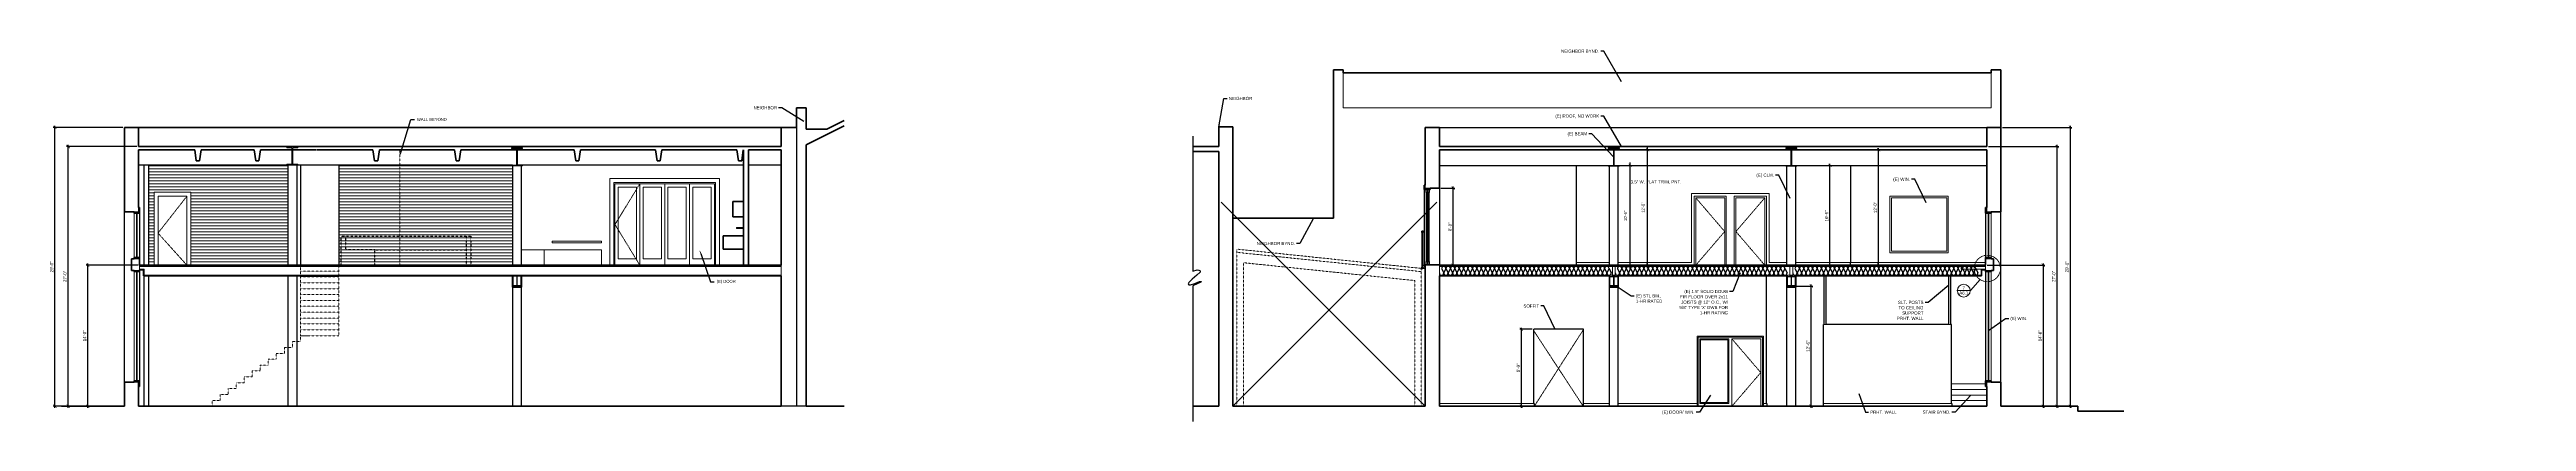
# Model space of a CAD drawing. Header units: inches. Extents: x -5536 to 8590, y -9140 to 228.
# Drawn here: x 1924 to 5014, y -4819 to -4355 of the extents above; entities that cross this region are included whole.
import ezdxf
from ezdxf import colors
from ezdxf.entities.mleader import LeaderData, LeaderLine
from ezdxf.enums import TextEntityAlignment as Align
from ezdxf.math import Vec2, Vec3

# ---------------------------------------------------------------- set-up
doc = ezdxf.new("R2010")
doc.units = ezdxf.units.IN
doc.header["$LTSCALE"] = 0.125
doc.header["$MEASUREMENT"] = 0
doc.header["$PDMODE"] = 35
doc.header["$PDSIZE"] = -5
doc.linetypes.add('DASHED', pattern=[0.75, 0.5, -0.25])
doc.linetypes.add('HIDDEN2', pattern=[0.1875, 0.125, -0.0625])
doc.layers.get('0').update_dxf_attribs({"linetype": 'CONTINUOUS'})
doc.layers.get('Defpoints').update_dxf_attribs({"linetype": 'CONTINUOUS'})
for name, color, linetype in [('0-1_4', 7, 'CONTINUOUS'), ('a-elev-insul', 9, 'CONTINUOUS'), ('A-note-dim-1_4', 8, 'CONTINUOUS')]:
    doc.layers.add(name, color=color, linetype=linetype)
for name, color, linetype, lineweight in [('0-OWNER', 7, 'HIDDEN2', 25), ('A-DEMO', 8, 'DASHED', 15), ('A-ELEV-1', 4, 'CONTINUOUS', 35), ('A-ELEV-2', 5, 'CONTINUOUS', 25), ('A-ELEV-3', 8, 'CONTINUOUS', 15), ('A-ELEV-BYND', 9, 'DASHED', 9), ('A-ELEV-CUT', 3, 'CONTINUOUS', 50), ('A-ELEV-HTCH', 9, 'CONTINUOUS', 9), ('A-NOTE-REF', 8, 'CONTINUOUS', 15)]:
    doc.layers.add(name, color=color, linetype=linetype, lineweight=lineweight)
doc.styles.add('1_1SM', font='swisse.ttf', dxfattribs={"width": 0.9, "height": 1})
doc.styles.add('1_4SM', font='swisse.ttf', dxfattribs={"width": 0.9, "height": 4})
doc.styles.add('ANNOT-SM', font='swisse.ttf', dxfattribs={"width": 0.9, "height": 0.078125})
doc.dimstyles.new('DIM-ANNOT', dxfattribs={"dimtxt": 0.078125, "dimasz": 0.078125, "dimexe": 0.078125, "dimexo": 0.078125, "dimgap": 0.078125, "dimtad": 1, "dimzin": 11, "dimdsep": 46, "dimlunit": 4, "dimtxsty": 'ANNOT-SM', "dimblk1": 'ARCHTICK', "dimblk2": 'ARCHTICK', "dimsah": 1, "dimcen": 0, "dimdle": 0.078125, "dimclrd": 8, "dimclre": 8, "dimclrt": 8, "dimadec": 0, "dimazin": 0, "dimtfac": 4, "dimtofl": 0, "dimtmove": 2, "dimatfit": 3, "dimfxl": 1, "dimfrac": 2, "dimtzin": 0, "dimarcsym": 0})
doc.dimstyles.new('DIM1_4', dxfattribs={"dimtxt": 4, "dimasz": 4, "dimexe": 2, "dimexo": 2, "dimgap": 2, "dimtad": 1, "dimdec": 4, "dimzin": 11, "dimdsep": 46, "dimlunit": 4, "dimtxsty": '1_4SM', "dimblk": 'ARCHTICK', "dimblk1": 'ARCHTICK', "dimblk2": 'ARCHTICK', "dimsah": 1, "dimcen": 4, "dimdle": 2, "dimclrd": 8, "dimclre": 8, "dimclrt": 8, "dimadec": 0, "dimazin": 0, "dimtfac": 4, "dimtdec": 4, "dimtofl": 0, "dimtmove": 2, "dimatfit": 3, "dimfxl": 1, "dimfrac": 2, "dimtzin": 0, "dimarcsym": 0})
doc.dimstyles.new('DIM1_4$7', dxfattribs={"dimtxt": 4, "dimasz": 4, "dimexe": 2, "dimexo": 2, "dimgap": 2, "dimtad": 0, "dimdec": 4, "dimzin": 11, "dimdsep": 46, "dimlunit": 4, "dimtxsty": '1_4SM', "dimblk": 'ARCHTICK', "dimcen": 4, "dimdle": 2, "dimclrd": 8, "dimclre": 8, "dimclrt": 8, "dimadec": 0, "dimazin": 0, "dimtfac": 4, "dimtdec": 4, "dimtofl": 0, "dimtmove": 1, "dimatfit": 3, "dimfxl": 1, "dimfrac": 2, "dimtzin": 0, "dimarcsym": 0})
pattern_1 = [(0, (0, -1200), (1e-15, 3.75), [])]

# ---------------------------------------------------------------- blocks, each defined once
blk = doc.blocks.new('E06-STUD-2B4')
at = {"layer": 'A-ELEV-3'}
blk.add_lwpolyline([(0, 0), (1.5, 0), (1.5, 3.5), (0, 3.5)], close=True, dxfattribs=at)
at = {"layer": 'A-ELEV-HTCH'}
for p, q in [((0, 3.5), (1.5, 0)), ((0, 0), (1.5, 3.5))]:
    blk.add_line(p, q, dxfattribs=at)
blk = doc.blocks.new('_ARCHTICK')
at = {"color": 0, "linetype": 'ByBlock', "const_width": 0.15}
blk.add_lwpolyline([(-0.5, -0.5), (0.5, 0.5)], dxfattribs=at)
blk = doc.blocks.new('*D10')
at = {"layer": 'A-note-dim-1_4', "color": 8, "lineweight": -2, "transparency": 16777216}
for p, q in [((4360.3, -4452), (4447.1, -4452)), ((4445.1, -4802), (4445.1, -4450)), ((4403.1, -4800), (4447.1, -4800))]:
    blk.add_line(p, q, dxfattribs=at)
at = {"layer": 'Defpoints', "color": 0, "transparency": 16777216}
for p in [(4358.3, -4452), (4445.1, -4452), (4401.1, -4800)]:
    blk.add_point(p, dxfattribs=at)
at = {"layer": 'A-note-dim-1_4', "color": 8, "lineweight": -2, "transparency": 16777216, "xscale": 4, "yscale": 4, "zscale": 4}
for p, rotation in [((4445.1, -4452), 90), ((4445.1, -4800), 270)]:
    blk.add_blockref('_ARCHTICK', p, dxfattribs=dict(at, rotation=rotation))
at = {"layer": 'A-note-dim-1_4', "color": 8, "transparency": 16777216, "insert": (4441, -4626), "char_height": 4, "attachment_point": 5, "rotation": 90, "style": '1_4SM'}
blk.add_mtext('29\'-0" ', dxfattribs=at)
blk = doc.blocks.new('*D11')
at = {"layer": 'A-note-dim-1_4', "color": 8, "lineweight": -2, "transparency": 16777216}
for p, q in [((4342.8, -4476), (4430.5, -4476)), ((4428.5, -4802), (4428.5, -4474)), ((4394.7, -4800), (4430.5, -4800))]:
    blk.add_line(p, q, dxfattribs=at)
at = {"layer": 'Defpoints', "color": 0, "transparency": 16777216}
for p in [(4340.8, -4476), (4428.5, -4476), (4392.7, -4800)]:
    blk.add_point(p, dxfattribs=at)
at = {"layer": 'A-note-dim-1_4', "color": 8, "lineweight": -2, "transparency": 16777216, "xscale": 4, "yscale": 4, "zscale": 4}
for p, rotation in [((4428.5, -4476), 90), ((4428.5, -4800), 270)]:
    blk.add_blockref('_ARCHTICK', p, dxfattribs=dict(at, rotation=rotation))
at = {"layer": 'A-note-dim-1_4', "color": 8, "transparency": 16777216, "insert": (4424.4, -4638), "char_height": 4, "attachment_point": 5, "rotation": 90, "style": '1_4SM'}
blk.add_mtext('27\'-0" ', dxfattribs=at)
blk = doc.blocks.new('*D12')
at = {"layer": 'A-note-dim-1_4', "color": 8, "lineweight": -2, "transparency": 16777216}
for p, q in [((4341.3, -4624), (4413.4, -4624)), ((4411.4, -4802), (4411.4, -4622)), ((4360.3, -4800), (4413.4, -4800))]:
    blk.add_line(p, q, dxfattribs=at)
at = {"layer": 'Defpoints', "color": 0, "transparency": 16777216}
for p in [(4339.3, -4624), (4411.4, -4624), (4358.3, -4800)]:
    blk.add_point(p, dxfattribs=at)
at = {"layer": 'A-note-dim-1_4', "color": 8, "lineweight": -2, "transparency": 16777216, "xscale": 4, "yscale": 4, "zscale": 4}
for p, rotation in [((4411.4, -4624), 90), ((4411.4, -4800), 270)]:
    blk.add_blockref('_ARCHTICK', p, dxfattribs=dict(at, rotation=rotation))
at = {"layer": 'A-note-dim-1_4', "color": 8, "transparency": 16777216, "insert": (4407.3, -4712), "char_height": 4, "attachment_point": 5, "rotation": 90, "style": '1_4SM'}
blk.add_mtext('14\'-8" ', dxfattribs=at)
blk = doc.blocks.new('*D13')
at = {"layer": 'A-note-dim-1_4', "color": 8, "lineweight": -2, "transparency": 16777216}
for p, q in [((2015.4, -4452), (1928.7, -4452)), ((1930.7, -4802), (1930.7, -4450)), ((1972.7, -4800), (1928.7, -4800))]:
    blk.add_line(p, q, dxfattribs=at)
at = {"layer": 'Defpoints', "color": 0, "transparency": 16777216}
for p in [(1930.7, -4452), (2017.4, -4452), (1974.7, -4800)]:
    blk.add_point(p, dxfattribs=at)
at = {"layer": 'A-note-dim-1_4', "color": 8, "lineweight": -2, "transparency": 16777216, "xscale": 4, "yscale": 4, "zscale": 4}
for p, rotation in [((1930.7, -4452), 90), ((1930.7, -4800), 270)]:
    blk.add_blockref('_ARCHTICK', p, dxfattribs=dict(at, rotation=rotation))
at = {"layer": 'A-note-dim-1_4', "color": 8, "transparency": 16777216, "insert": (1926.6, -4626), "char_height": 4, "attachment_point": 5, "rotation": 90, "style": '1_4SM'}
blk.add_mtext('29\'-0" ', dxfattribs=at)
blk = doc.blocks.new('*D14')
at = {"layer": 'A-note-dim-1_4', "color": 8, "lineweight": -2, "transparency": 16777216}
for p, q in [((2032.9, -4476), (1945.3, -4476)), ((1947.3, -4802), (1947.3, -4474)), ((1981, -4800), (1945.3, -4800))]:
    blk.add_line(p, q, dxfattribs=at)
at = {"layer": 'Defpoints', "color": 0, "transparency": 16777216}
for p in [(1947.3, -4476), (2034.9, -4476), (1983, -4800)]:
    blk.add_point(p, dxfattribs=at)
at = {"layer": 'A-note-dim-1_4', "color": 8, "lineweight": -2, "transparency": 16777216, "xscale": 4, "yscale": 4, "zscale": 4}
for p, rotation in [((1947.3, -4476), 90), ((1947.3, -4800), 270)]:
    blk.add_blockref('_ARCHTICK', p, dxfattribs=dict(at, rotation=rotation))
at = {"layer": 'A-note-dim-1_4', "color": 8, "transparency": 16777216, "insert": (1943.2, -4638), "char_height": 4, "attachment_point": 5, "rotation": 90, "style": '1_4SM'}
blk.add_mtext('27\'-0" ', dxfattribs=at)
blk = doc.blocks.new('*D15')
at = {"layer": 'A-note-dim-1_4', "color": 8, "lineweight": -2, "transparency": 16777216}
for p, q in [((2034.4, -4624), (1969.7, -4624)), ((1971.7, -4802), (1971.7, -4622)), ((2015.4, -4800), (1969.7, -4800))]:
    blk.add_line(p, q, dxfattribs=at)
at = {"layer": 'Defpoints', "color": 0, "transparency": 16777216}
for p in [(1971.7, -4624), (2036.4, -4624), (2017.4, -4800)]:
    blk.add_point(p, dxfattribs=at)
at = {"layer": 'A-note-dim-1_4', "color": 8, "lineweight": -2, "transparency": 16777216, "xscale": 4, "yscale": 4, "zscale": 4}
for p, rotation in [((1971.7, -4624), 90), ((1971.7, -4800), 270)]:
    blk.add_blockref('_ARCHTICK', p, dxfattribs=dict(at, rotation=rotation))
at = {"layer": 'A-note-dim-1_4', "color": 8, "transparency": 16777216, "insert": (1967.7, -4712), "char_height": 4, "attachment_point": 5, "rotation": 90, "style": '1_4SM'}
blk.add_mtext('14\'-8" ', dxfattribs=at)
blk = doc.blocks.new('*D16')
at = {"layer": 'A-note-dim-1_4', "color": 8, "lineweight": -2, "transparency": 16777216}
for p, q in [((4145.1, -4627.5), (4145.1, -4497.5)), ((4146, -4499.5), (4147.1, -4499.5)), ((4143.9, -4625.5), (4147.1, -4625.5))]:
    blk.add_line(p, q, dxfattribs=at)
at = {"layer": 'Defpoints', "color": 0, "transparency": 16777216}
for p in [(4144, -4499.5), (4145.1, -4499.5), (4141.9, -4625.5)]:
    blk.add_point(p, dxfattribs=at)
at = {"layer": 'A-note-dim-1_4', "color": 8, "lineweight": -2, "transparency": 16777216, "xscale": 4, "yscale": 4, "zscale": 4}
for p, rotation in [((4145.1, -4499.5), 90), ((4145.1, -4625.5), 270)]:
    blk.add_blockref('_ARCHTICK', p, dxfattribs=dict(at, rotation=rotation))
at = {"layer": 'A-note-dim-1_4', "color": 8, "transparency": 16777216, "insert": (4141, -4562.5), "char_height": 4, "attachment_point": 5, "rotation": 90, "style": '1_4SM'}
blk.add_mtext('10\'-6" ', dxfattribs=at)
blk = doc.blocks.new('*D17')
at = {"layer": 'A-note-dim-1_4', "color": 8, "lineweight": -2, "transparency": 16777216}
for p, q in [((4190.6, -4480), (4207.9, -4480)), ((4205.9, -4626), (4205.9, -4478)), ((4172.5, -4624), (4207.9, -4624))]:
    blk.add_line(p, q, dxfattribs=at)
at = {"layer": 'Defpoints', "color": 0, "transparency": 16777216}
for p in [(4188.6, -4480), (4205.9, -4480), (4170.5, -4624)]:
    blk.add_point(p, dxfattribs=at)
at = {"layer": 'A-note-dim-1_4', "color": 8, "lineweight": -2, "transparency": 16777216, "xscale": 4, "yscale": 4, "zscale": 4}
for p, rotation in [((4205.9, -4480), 90), ((4205.9, -4624), 270)]:
    blk.add_blockref('_ARCHTICK', p, dxfattribs=dict(at, rotation=rotation))
at = {"layer": 'A-note-dim-1_4', "color": 8, "transparency": 16777216, "insert": (4201.8, -4552), "char_height": 4, "attachment_point": 5, "rotation": 90, "style": '1_4SM'}
blk.add_mtext('12\'-0" ', dxfattribs=at)
blk = doc.blocks.new('*D18')
at = {"layer": 'A-note-dim-1_4', "color": 8, "lineweight": -2, "transparency": 16777216}
for p, q in [((4103, -4650), (4123.8, -4650)), ((4121.8, -4802), (4121.8, -4648)), ((4114, -4800), (4123.8, -4800))]:
    blk.add_line(p, q, dxfattribs=at)
at = {"layer": 'Defpoints', "color": 0, "transparency": 16777216}
for p in [(4101, -4650), (4121.8, -4650), (4112, -4800)]:
    blk.add_point(p, dxfattribs=at)
at = {"layer": 'A-note-dim-1_4', "color": 8, "lineweight": -2, "transparency": 16777216, "xscale": 4, "yscale": 4, "zscale": 4}
for p, rotation in [((4121.8, -4650), 90), ((4121.8, -4800), 270)]:
    blk.add_blockref('_ARCHTICK', p, dxfattribs=dict(at, rotation=rotation))
at = {"layer": 'A-note-dim-1_4', "color": 8, "transparency": 16777216, "insert": (4117.8, -4725), "char_height": 4, "attachment_point": 5, "rotation": 90, "style": '1_4SM'}
blk.add_mtext('12\'-6" ', dxfattribs=at)
blk = doc.blocks.new('A$C6AF20732')
at = {"layer": 'A-ELEV-CUT'}
for p, q in [((-2, -14), (-4, 0)), ((-2, -14), (2, -14)), ((2, -14), (4, 0))]:
    blk.add_line(p, q, dxfattribs=at)
blk = doc.blocks.new('*D19')
at = {"layer": 'A-note-dim-1_4', "color": 8, "lineweight": -2, "transparency": 16777216}
for p, q in [((3773.8, -4704), (3758.3, -4704)), ((3760.3, -4802), (3760.3, -4702)), ((3774.3, -4800), (3758.3, -4800))]:
    blk.add_line(p, q, dxfattribs=at)
at = {"layer": 'Defpoints', "color": 0, "transparency": 16777216}
for p in [(3760.3, -4704), (3775.8, -4704), (3776.3, -4800)]:
    blk.add_point(p, dxfattribs=at)
at = {"layer": 'A-note-dim-1_4', "color": 8, "lineweight": -2, "transparency": 16777216, "xscale": 4, "yscale": 4, "zscale": 4}
for p, rotation in [((3760.3, -4704), 90), ((3760.3, -4800), 270)]:
    blk.add_blockref('_ARCHTICK', p, dxfattribs=dict(at, rotation=rotation))
at = {"layer": 'A-note-dim-1_4', "color": 8, "transparency": 16777216, "insert": (3756.3, -4752), "char_height": 4, "attachment_point": 5, "rotation": 90, "style": '1_4SM'}
blk.add_mtext('8\'-0" ', dxfattribs=at)
blk = doc.blocks.new('*D20')
at = {"layer": 'A-note-dim-1_4', "color": 8, "lineweight": -2, "transparency": 16777216}
for p, q in [((3659.8, -4528), (3677.1, -4528)), ((3675.1, -4626), (3675.1, -4526)), ((3659.8, -4624), (3677.1, -4624))]:
    blk.add_line(p, q, dxfattribs=at)
at = {"layer": 'Defpoints', "color": 0, "transparency": 16777216}
for p in [(3657.8, -4528), (3675.1, -4528), (3657.8, -4624)]:
    blk.add_point(p, dxfattribs=at)
at = {"layer": 'A-note-dim-1_4', "color": 8, "lineweight": -2, "transparency": 16777216, "xscale": 4, "yscale": 4, "zscale": 4}
for p, rotation in [((3675.1, -4528), 90), ((3675.1, -4624), 270)]:
    blk.add_blockref('_ARCHTICK', p, dxfattribs=dict(at, rotation=rotation))
at = {"layer": 'A-note-dim-1_4', "color": 8, "transparency": 16777216, "insert": (3671.1, -4576), "char_height": 4, "attachment_point": 5, "rotation": 90, "style": '1_4SM'}
blk.add_mtext('8\'-0" ', dxfattribs=at)
blk = doc.blocks.new('00-REF')
at = {"layer": 'A-NOTE-REF'}
blk.add_line((-2.12, 0), (2.12, 0), dxfattribs=at)
blk.add_circle((0, 0), 2, dxfattribs=at)
at = {"layer": 'A-NOTE-REF', "style": '1_1SM', "width": 0.9}
blk.add_attdef('NO.', text='', height=1, dxfattribs=at).set_placement((0, 0.35), align=Align.CENTER)
blk.add_attdef('PAGE', text='', height=1, dxfattribs=at).set_placement((0, -0.23), align=Align.TOP_CENTER)
blk.add_attdef('NOTE', text='', height=1, dxfattribs=at).set_placement((2.11, -1.31), align=Align.TOP_LEFT)
blk = doc.blocks.new('*D73')
at = {"color": 8, "lineweight": -2, "transparency": 16777216}
for p, q in [((3886.5, -4499.5), (3899.6, -4499.5)), ((3895.9, -4629.2), (3895.9, -4495.8)), ((3886.5, -4625.5), (3899.6, -4625.5))]:
    blk.add_line(p, q, dxfattribs=at)
at = {"layer": 'Defpoints', "color": 0, "transparency": 16777216}
for p in [(3882.8, -4499.5), (3895.9, -4499.5), (3882.8, -4625.5)]:
    blk.add_point(p, dxfattribs=at)
at = {"color": 8, "lineweight": -2, "transparency": 16777216, "xscale": 3.75, "yscale": 3.75, "zscale": 3.75}
for p, rotation in [((3895.9, -4499.5), 90), ((3895.9, -4625.5), 270)]:
    blk.add_blockref('_ARCHTICK', p, dxfattribs=dict(at, rotation=rotation))
at = {"color": 8, "transparency": 16777216, "insert": (3890.2, -4562.5), "char_height": 3.75, "attachment_point": 5, "rotation": 90, "style": 'ANNOT-SM'}
blk.add_mtext('10\'-6" ', dxfattribs=at)
blk = doc.blocks.new('*D74')
at = {"color": 8, "lineweight": -2, "transparency": 16777216}
for p, q in [((3899.6, -4480), (3921.5, -4480)), ((3917.7, -4627.8), (3917.7, -4476.2)), ((3899.6, -4624), (3921.5, -4624))]:
    blk.add_line(p, q, dxfattribs=at)
at = {"layer": 'Defpoints', "color": 0, "transparency": 16777216}
for p in [(3895.9, -4480), (3917.7, -4480), (3895.9, -4624)]:
    blk.add_point(p, dxfattribs=at)
at = {"color": 8, "lineweight": -2, "transparency": 16777216, "xscale": 3.75, "yscale": 3.75, "zscale": 3.75}
for p, rotation in [((3917.7, -4480), 90), ((3917.7, -4624), 270)]:
    blk.add_blockref('_ARCHTICK', p, dxfattribs=dict(at, rotation=rotation))
at = {"color": 8, "transparency": 16777216, "insert": (3912, -4552), "char_height": 3.75, "attachment_point": 5, "rotation": 90, "style": 'ANNOT-SM'}
blk.add_mtext('12\'-0" ', dxfattribs=at)

msp = doc.modelspace()

# ---------------------------------------------------------------- hatches: boundary and pattern name
at = {"layer": 'A-ELEV-HTCH'}
h = msp.add_hatch(dxfattribs=at)
h.set_pattern_fill('ANSI31', color=256, scale=30, angle=315)
h.set_pattern_definition(pattern_1)
h.paths.add_polyline_path([(2221.35183, -4499), (2158.33032, -4499), (2158.33032, -4503.29988), (2183.52839, -4503.29988), (2183.52839, -4541.29988), (2183.52839, -4579.29988), (2133.13224, -4579.29988), (2133.13224, -4541.29988), (2133.13224, -4503.29988), (2158.33032, -4503.29988), (2158.33032, -4499), (2047.85183, -4499), (2047.85183, -4624), (2054.3088, -4624), (2054.3088, -4533), (2100.3088, -4533), (2100.3088, -4624), (2221.35183, -4624)])
h.paths.add_polyline_path([(2183.52839, -4541.29988), (2158.33032, -4541.29988), (2158.33032, -4547.34988), (2137.29171, -4547.34988), (2137.29171, -4573.24988), (2158.33032, -4573.24988), (2158.33032, -4579.29988), (2183.52839, -4579.29988)], flags=17)
h.paths.add_polyline_path([(2158.33032, -4541.29988), (2133.13224, -4541.29988), (2133.13224, -4579.29988), (2158.33032, -4579.29988), (2158.33032, -4573.24988), (2136.88032, -4573.24988), (2136.88032, -4547.34988), (2158.33032, -4547.34988)], flags=17)
h.paths.add_polyline_path([(2158.33032, -4503.29988), (2133.13224, -4503.29988), (2133.13224, -4541.29988), (2158.33032, -4541.29988)], flags=17)
h.paths.add_polyline_path([(2183.52839, -4503.29988), (2158.33032, -4503.29988), (2158.33032, -4541.29988), (2183.52839, -4541.29988)], flags=17)
h = msp.add_hatch(dxfattribs=at)
h.set_pattern_fill('ANSI31', color=256, scale=30, angle=315)
h.set_pattern_definition(pattern_1)
h.paths.add_polyline_path([(2360.9002, -4499), (2284.9002, -4499), (2284.9002, -4624), (2287.6502, -4624), (2360.9002, -4624)])
h.paths.add_polyline_path([(2501.35183, -4500), (2500.22963, -4500), (2500.22963, -4499), (2360.9002, -4499), (2360.9002, -4624), (2449.6502, -4624), (2501.35183, -4624)])
h.paths.add_polyline_path([(2489.12601, -4575.36467), (2393.12601, -4575.36467), (2393.12601, -4576), (2489.12601, -4576)], flags=16)
h.paths.add_polyline_path([(2177.78032, -4573.95), (2138.88032, -4573.95), (2138.88032, -4567.24988), (2177.78032, -4567.24988)], flags=17)
h.paths.add_polyline_path([(2177.78032, -4573.95), (2138.88032, -4573.95), (2138.88032, -4567.24988), (2177.78032, -4567.24988)], flags=17)

# ---------------------------------------------------------------- linework, layer by layer
for p, q in [((3640.33694, -4800), (3385.7785, -4545.44156)), ((3400.33694, -4800), (3654.89538, -4545.44156))]:
    msp.add_line(p, q)
at = {"layer": '0-OWNER'}
for p, q in [((2443.6502, -4588), (2443.6502, -4624)), ((2329.6502, -4605), (2443.6502, -4605))]:
    msp.add_line(p, q, dxfattribs=at)
for points in [[(2287.6502, -4624), (2287.6502, -4588), (2449.6502, -4588), (2449.6502, -4624)], [(2329.6502, -4624), (2329.6502, -4605), (2293.6502, -4605), (2293.6502, -4588)]]:
    msp.add_lwpolyline(points, dxfattribs=at)
at = {"layer": 'A-DEMO'}
for p, q in [((3405.33694, -4800), (3405.33694, -4603.97828)), ((3635.33694, -4627.97828), (3405.33694, -4603.97828)), ((3635.33694, -4632), (3405.33694, -4608)), ((3413.33694, -4800), (3413.33694, -4620.89994)), ((3627.33694, -4643.23037), (3413.33694, -4620.89994)), ((3635.33694, -4800), (3635.33694, -4627.97828)), ((3627.33694, -4800), (3627.33694, -4643.23037))]:
    msp.add_line(p, q, dxfattribs=at)
at = {"layer": 'A-ELEV-1'}
for p, q in [((3525.96095, -4380.18108), (3525.96095, -4565.46226)), ((3525.96095, -4380.18108), (3537.96095, -4380.18108)), ((3537.96095, -4380.18108), (3537.96095, -4384.18108)), ((3537.96095, -4384.18108), (4346.33694, -4384.18108)), ((4346.33694, -4380.18108), (4358.33694, -4380.18108)), ((4346.33694, -4384.18108), (4346.33694, -4380.18108)), ((4358.33694, -4380.18108), (4358.33694, -4452)), ((2034.9002, -4452), (2836.8998, -4452)), ((3525.96095, -4565.46226), (3400.33694, -4565.46226))]:
    msp.add_line(p, q, dxfattribs=at)
at = {"layer": 'A-ELEV-2'}
for p, q in [((2855.9, -4452), (2855.9, -4800)), ((3657.83674, -4452), (4340.83714, -4452)), ((2501.35183, -4499), (2034.9002, -4499)), ((2041.85183, -4624), (2041.85183, -4499)), ((2047.85183, -4624), (2047.85183, -4499)), ((2221.35183, -4499), (2221.35183, -4624)), ((2232.35183, -4499), (2232.35183, -4624)), ((2236.9002, -4499), (2236.9002, -4624)), ((2284.9002, -4499), (2284.9002, -4624)), ((2501.35183, -4499), (2501.35183, -4624)), ((2789.8998, -4499), (2506.80116, -4499)), ((2512.35183, -4499), (2512.35183, -4624)), ((2836.8998, -4499), (2795.8998, -4499)), ((3657.83674, -4499.5), (3868.93618, -4499.5)), ((3829.08674, -4620.5), (3829.08674, -4499.5)), ((3870.0077, -4624), (3870.0077, -4500.5)), ((3881.0077, -4624), (3881.0077, -4500.5)), ((3882.5077, -4499.5), (4090.0077, -4499.5)), ((4091.5077, -4624), (4091.5077, -4500.5)), ((4102.5077, -4624), (4102.5077, -4500.5)), ((4103.77557, -4499.5), (4340.83714, -4499.5)), ((4170.83714, -4499.5), (4170.83714, -4620.5)), ((3638.83694, -4529.5), (3638.83694, -4623.5)), ((3657.83674, -4528), (3657.83674, -4623.5)), ((2017.4004, -4770), (2017.4004, -4557.5)), ((2036.4002, -4559), (2036.4002, -4616)), ((4339.33714, -4559), (4339.33714, -4616)), ((4358.33694, -4770), (4358.33694, -4557.5)), ((2036.4002, -4632), (2036.4002, -4768.5)), ((3828.58674, -4620.5), (3828.58674, -4624)), ((3828.58674, -4620.5), (3829.08674, -4620.5)), ((4170.33714, -4620.5), (4170.33714, -4624)), ((4170.33714, -4620.5), (4170.83714, -4620.5)), ((4339.33714, -4630.5), (4339.33714, -4768.5)), ((2041.85183, -4800), (2041.85183, -4637.125)), ((2047.85183, -4800), (2047.85183, -4637.125)), ((2221.35183, -4637.125), (2221.35183, -4800)), ((2232.35183, -4637.125), (2232.35183, -4800)), ((2501.35183, -4637.125), (2501.35183, -4800)), ((2512.35183, -4637.125), (2512.35183, -4800)), ((3870.0077, -4800), (3870.0077, -4651.375)), ((3881.0077, -4800), (3881.0077, -4651.375)), ((4065.83674, -4796.5), (4065.83674, -4637.125)), ((4091.5077, -4800), (4091.5077, -4651.375)), ((4102.5077, -4800), (4102.5077, -4651.375)), ((4138.08714, -4698), (4138.08714, -4637.125)), ((4140.58714, -4698), (4140.58714, -4637.125)), ((4293.33714, -4698), (4293.33714, -4637.125)), ((4295.83714, -4698), (4295.83714, -4637.125)), ((3837.83674, -4704), (3775.83674, -4704)), ((3775.83674, -4796.5), (3775.83674, -4704)), ((3837.83674, -4796.5), (3837.83674, -4704)), ((4138.08714, -4698), (4137.08714, -4698)), ((4137.08714, -4796.5), (4137.08714, -4698)), ((4293.33714, -4698), (4140.58714, -4698)), ((4296.83714, -4698), (4295.83714, -4698)), ((4296.83714, -4796.5), (4296.83714, -4698)), ((2867.9, -4800), (2836.8998, -4800)), ((3776.33674, -4796.5), (3775.83674, -4796.5)), ((3776.33674, -4796.5), (3776.33674, -4800)), ((3837.33674, -4796.5), (3837.33674, -4800)), ((3837.33674, -4796.5), (3837.83674, -4796.5)), ((4066.33674, -4796.5), (4065.83674, -4796.5)), ((4066.33674, -4796.5), (4066.33674, -4800)), ((4136.58714, -4796.5), (4136.58714, -4800)), ((4136.58714, -4796.5), (4137.08714, -4796.5)), ((4297.33714, -4796.5), (4296.83714, -4796.5)), ((4297.33714, -4796.5), (4297.33714, -4800))]:
    msp.add_line(p, q, dxfattribs=at)
msp.add_lwpolyline([(3350.35512, -4462.87436), (3350.35512, -4631.58608), (3355.52566, -4629.68349), (3357.88023, -4630.09686), (3359.20984, -4630.81575), (3359.59764, -4631.36926), (3359.34829, -4632.78176), (3355.30384, -4636.44052), (3349.5973, -4641.26378), (3345.19271, -4645.58747), (3344.38933, -4647.38812), (3345.16492, -4648.49515), (3347.6026, -4648.43771), (3353.00433, -4646.71625), (3358.7662, -4644.32985), (3360.73298, -4644.18972), (3360.92688, -4644.46649), (3360.09583, -4645.04873), (3355.82982, -4647.2123), (3350.35512, -4649.94098), (3350.35512, -4819.02343)], dxfattribs=at)
for points in [[(3641.33694, -4529.5), (3643.08694, -4529.5), (3643.08694, -4533.5), (3641.33694, -4533.5)], [(3643.58694, -4529.5), (3645.33694, -4529.5), (3645.33694, -4533.5), (3643.58694, -4533.5)], [(3641.33694, -4619.5), (3643.08694, -4619.5), (3643.08694, -4623.5), (3641.33694, -4623.5)], [(3643.58694, -4619.5), (3645.33694, -4619.5), (3645.33694, -4623.5), (3643.58694, -4623.5)]]:
    msp.add_lwpolyline(points, close=True, dxfattribs=at)
at = {"layer": 'A-ELEV-3'}
for p, q in [((3537.96095, -4380.18108), (3537.96095, -4427.71327)), ((4346.33694, -4427.71327), (4346.33694, -4380.18108)), ((3537.96095, -4427.71327), (4346.33694, -4427.71327)), ((3640.33694, -4524), (3640.33694, -4529.5)), ((3646.33694, -4528), (3640.33694, -4528)), ((3641.33694, -4529.5), (3641.33694, -4623.5)), ((3642.21194, -4533.5), (3642.21194, -4619.5)), ((3643.08694, -4529.5), (3643.08694, -4623.5)), ((3643.58694, -4529.5), (3643.58694, -4623.5)), ((3644.46194, -4533.5), (3644.46194, -4619.5)), ((3645.33694, -4529.5), (3645.33694, -4623.5)), ((4069.33674, -4534.5), (3972.33674, -4534.5)), ((3972.33674, -4534.5), (3972.33674, -4620.5)), ((4069.33674, -4534.5), (4069.33674, -4620.5)), ((2029.4002, -4559), (2029.4002, -4614.5)), ((4346.33714, -4559), (4346.33714, -4614.5)), ((3635.83694, -4581.5), (3635.83694, -4628)), ((3636.58694, -4583), (3636.58694, -4626.5)), ((3637.33694, -4581.5), (3637.33694, -4626.5)), ((2029.4002, -4632), (2029.4002, -4768.5)), ((2032.9002, -4632), (2032.9002, -4768.5)), ((2036.4002, -4624), (2036.4002, -4629.625)), ((2267.35521, -4625.5), (2036.4002, -4625.5)), ((2042.0252, -4629), (2036.4002, -4629)), ((2042.0252, -4636.5), (2042.0252, -4629)), ((2836.8998, -4625.5), (2267.35521, -4625.5)), ((2612.3998, -4605), (2512.35183, -4605)), ((2836.8998, -4637.125), (2836.8998, -4624)), ((3640.33694, -4628), (3635.83694, -4628)), ((3640.33694, -4626.5), (3637.33694, -4626.5)), ((3640.33694, -4625), (3640.33694, -4623.5)), ((3640.33694, -4624), (3657.83674, -4624)), ((3657.83674, -4637.125), (3657.83674, -4624)), ((3657.83674, -4625.5), (4339.33714, -4625.5)), ((3870.0077, -4620.5), (3829.08674, -4620.5)), ((3873.7577, -4636.5), (3873.7577, -4625.5)), ((3877.2577, -4636.5), (3877.2577, -4625.5)), ((3972.33674, -4620.5), (3881.0077, -4620.5)), ((4069.33674, -4620.5), (4091.5077, -4620.5)), ((4095.2577, -4636.5), (4095.2577, -4625.5)), ((4098.7577, -4636.5), (4098.7577, -4625.5)), ((4102.5077, -4620.5), (4170.33714, -4620.5)), ((4170.83714, -4620.5), (4339.33714, -4620.5)), ((4309.04097, -4629), (4309.04097, -4625.5)), ((4309.04097, -4629), (4339.33714, -4629)), ((4333.71214, -4636.5), (4333.71214, -4629)), ((4339.33714, -4624), (4339.33714, -4629.625)), ((4342.83714, -4632), (4342.83714, -4768.5)), ((4346.33714, -4632), (4346.33714, -4768.5)), ((2267.35521, -4636.5), (2042.0252, -4636.5)), ((2836.8998, -4636.5), (2267.35521, -4636.5)), ((2502.35463, -4650.75), (2502.35463, -4636.5)), ((2502.35463, -4650.75), (2512.10463, -4650.75)), ((2503.22963, -4649.5), (2506.97963, -4649.5)), ((2503.22963, -4650), (2503.22963, -4649.5)), ((2503.22963, -4650), (2511.22963, -4650)), ((2506.97963, -4649.5), (2506.97963, -4638.5)), ((2507.47963, -4649.5), (2507.47963, -4638.5)), ((2507.47963, -4649.5), (2511.22963, -4649.5)), ((2511.22963, -4650), (2511.22963, -4649.5)), ((2512.10463, -4650.75), (2512.10463, -4636.5)), ((3657.83674, -4636.5), (4333.71214, -4636.5)), ((3870.6327, -4650.75), (3870.6327, -4636.5)), ((3880.3827, -4650.75), (3870.6327, -4650.75)), ((3879.5077, -4638), (3871.5077, -4638)), ((3871.5077, -4638), (3871.5077, -4638.5)), ((3875.2577, -4638.5), (3871.5077, -4638.5)), ((3875.2577, -4649.5), (3871.5077, -4649.5)), ((3871.5077, -4650), (3871.5077, -4649.5)), ((3879.5077, -4650), (3871.5077, -4650)), ((3875.2577, -4649.5), (3875.2577, -4638.5)), ((3879.5077, -4638.5), (3875.7577, -4638.5)), ((3875.7577, -4649.5), (3875.7577, -4638.5)), ((3879.5077, -4649.5), (3875.7577, -4649.5)), ((3879.5077, -4638), (3879.5077, -4638.5)), ((3879.5077, -4650), (3879.5077, -4649.5)), ((3880.3827, -4650.75), (3880.3827, -4636.5)), ((4092.1327, -4650.75), (4092.1327, -4636.5)), ((4101.8827, -4650.75), (4092.1327, -4650.75)), ((4101.0077, -4638), (4093.0077, -4638)), ((4093.0077, -4638), (4093.0077, -4638.5)), ((4096.7577, -4638.5), (4093.0077, -4638.5)), ((4096.7577, -4649.5), (4093.0077, -4649.5)), ((4093.0077, -4650), (4093.0077, -4649.5)), ((4101.0077, -4650), (4093.0077, -4650)), ((4096.7577, -4649.5), (4096.7577, -4638.5)), ((4101.0077, -4638.5), (4097.2577, -4638.5)), ((4097.2577, -4649.5), (4097.2577, -4638.5)), ((4101.0077, -4649.5), (4097.2577, -4649.5)), ((4101.0077, -4638), (4101.0077, -4638.5)), ((4101.0077, -4650), (4101.0077, -4649.5)), ((4101.8827, -4650.75), (4101.8827, -4636.5)), ((3979.33674, -4712.5), (4062.33674, -4712.5)), ((3979.33674, -4712.5), (3979.33674, -4800)), ((3980.83674, -4714), (4060.83674, -4714)), ((3980.83674, -4800), (3980.83674, -4714)), ((4058.83674, -4716), (4022.83674, -4716)), ((4022.83674, -4716), (4022.83674, -4800)), ((4058.83674, -4800), (4058.83674, -4716)), ((4060.83674, -4714), (4060.83674, -4800)), ((4062.33674, -4712.5), (4062.33674, -4800)), ((4138.08714, -4698), (4140.58714, -4698)), ((4293.33714, -4698), (4295.83714, -4698)), ((4339.33714, -4772), (4296.83714, -4772)), ((4340.83714, -4779), (4296.83714, -4779)), ((4340.83714, -4786), (4296.83714, -4786)), ((3657.83674, -4796.5), (3775.83674, -4796.5)), ((3870.0077, -4796.5), (3837.83674, -4796.5)), ((3979.33674, -4796.5), (3881.0077, -4796.5)), ((4062.33674, -4796.5), (4065.83674, -4796.5)), ((4296.83714, -4796.5), (4137.08714, -4796.5)), ((4340.83714, -4793), (4296.83714, -4793))]:
    msp.add_line(p, q, dxfattribs=at)
for points in [[(2227.35183, -4498), (2233.85183, -4498), (2233.85183, -4499), (2219.85183, -4499), (2219.85183, -4498), (2226.35183, -4498), (2226.35183, -4477.5), (2219.85183, -4477.5), (2219.85183, -4476.5), (2233.85183, -4476.5), (2233.85183, -4477.5), (2227.35183, -4477.5)], [(2507.72963, -4499), (2514.22963, -4499), (2514.22963, -4500), (2500.22963, -4500), (2500.22963, -4499), (2506.72963, -4499), (2506.72963, -4478.5), (2500.22963, -4478.5), (2500.22963, -4477.5), (2514.22963, -4477.5), (2514.22963, -4478.5), (2507.72963, -4478.5)], [(3875.0077, -4499.5), (3868.5077, -4499.5), (3868.5077, -4500.5), (3882.5077, -4500.5), (3882.5077, -4499.5), (3876.0077, -4499.5), (3876.0077, -4478.5), (3882.5077, -4478.5), (3882.5077, -4477.5), (3868.5077, -4477.5), (3868.5077, -4478.5), (3875.0077, -4478.5)], [(4096.5077, -4499.5), (4090.0077, -4499.5), (4090.0077, -4500.5), (4104.0077, -4500.5), (4104.0077, -4499.5), (4097.5077, -4499.5), (4097.5077, -4478.5), (4104.0077, -4478.5), (4104.0077, -4477.5), (4090.0077, -4477.5), (4090.0077, -4478.5), (4096.5077, -4478.5)], [(2633.4, -4526.5), (2656.4, -4526.5), (2656.4, -4616), (2633.4, -4616)], [(2664.4, -4526.5), (2687.4, -4526.5), (2687.4, -4616), (2664.4, -4616)], [(2695.4, -4526.5), (2718.4, -4526.5), (2718.4, -4616), (2695.4, -4616)], [(2726.4, -4526.5), (2749.4, -4526.5), (2749.4, -4616), (2726.4, -4616)], [(4015.83674, -4538), (3975.83674, -4538), (3975.83674, -4624), (3977.83674, -4624), (3977.83674, -4540), (4013.83674, -4540), (4013.83674, -4624), (4015.83674, -4624)], [(3977.83674, -4540), (4013.83674, -4540), (4013.83674, -4624), (3977.83674, -4624)], [(4025.83674, -4538), (4065.83674, -4538), (4065.83674, -4624), (4063.83674, -4624), (4063.83674, -4540), (4027.83674, -4540), (4027.83674, -4624), (4025.83674, -4624)], [(4063.83674, -4540), (4027.83674, -4540), (4027.83674, -4624), (4063.83674, -4624)], [(4292.83714, -4538), (4219.83714, -4538), (4219.83714, -4608.5), (4292.83714, -4608.5)], [(4290.83714, -4540), (4221.83714, -4540), (4221.83714, -4606.5), (4290.83714, -4606.5)], [(2036.4002, -4559), (2029.4002, -4559), (2029.4002, -4557.5), (2036.4002, -4557.5)], [(2036.4002, -4557.5), (2034.9002, -4557.5), (2034.9002, -4552), (2036.4002, -4552)], [(4339.33714, -4557.5), (4340.83714, -4557.5), (4340.83714, -4552), (4339.33714, -4552)], [(4339.33714, -4559), (4346.33714, -4559), (4346.33714, -4557.5), (4339.33714, -4557.5)], [(2612.3998, -4594), (2550.8998, -4594), (2550.8998, -4596), (2612.3998, -4596)], [(2789.8998, -4578.125), (2780.8998, -4578.125), (2780.8998, -4577.125), (2789.8998, -4577.125)], [(2036.4002, -4616), (2029.4002, -4616), (2029.4002, -4614.5), (2036.4002, -4614.5)], [(2036.4002, -4630.5), (2029.4002, -4630.5), (2029.4002, -4632), (2036.4002, -4632)], [(4339.33714, -4616), (4346.33714, -4616), (4346.33714, -4614.5), (4339.33714, -4614.5)], [(4339.33714, -4630.5), (4346.33714, -4630.5), (4346.33714, -4632), (4339.33714, -4632)], [(3982.83674, -4716), (3982.83674, -4796.5), (4018.83674, -4796.5), (4018.83674, -4716)], [(3983.83674, -4717), (3983.83674, -4795.5), (4017.83674, -4795.5), (4017.83674, -4717)], [(4058.83674, -4716), (4022.83674, -4716), (4022.83674, -4800), (4058.83674, -4800)], [(2036.4002, -4768.5), (2029.4002, -4768.5), (2029.4002, -4770), (2036.4002, -4770)], [(2036.4002, -4770), (2034.9002, -4770), (2034.9002, -4775.5), (2036.4002, -4775.5)], [(4339.33714, -4768.5), (4346.33714, -4768.5), (4346.33714, -4770), (4339.33714, -4770)], [(4339.33714, -4770), (4340.83714, -4770), (4340.83714, -4775.5), (4339.33714, -4775.5)]]:
    msp.add_lwpolyline(points, close=True, dxfattribs=at)
for points in [[(2054.3088, -4624), (2054.3088, -4533), (2100.3088, -4533), (2100.3088, -4624)], [(2059.3088, -4624), (2059.3088, -4538), (2095.3088, -4538), (2095.3088, -4624)], [(2692.3998, -4516), (2622.9, -4516), (2622.9, -4624)], [(2692.3998, -4521), (2627.9, -4521), (2627.9, -4624)], [(2629.4, -4624), (2629.4, -4522.5), (2660.4, -4522.5), (2660.4, -4624)], [(2692.3998, -4522.5), (2629.4, -4522.5), (2629.4, -4577.5)], [(2660.4, -4577.5), (2660.4, -4522.5), (2692.3998, -4522.5)], [(2660.4, -4624), (2660.4, -4522.5), (2691.4, -4522.5), (2691.4, -4624)], [(2691.4, -4624), (2691.4, -4522.5), (2722.4, -4522.5), (2722.4, -4624)], [(2759.9, -4624), (2759.9, -4516), (2692.3998, -4516)], [(2754.9, -4624), (2754.9, -4521), (2692.3998, -4521)], [(2753.4, -4577.5), (2753.4, -4522.5), (2716.3998, -4522.5)], [(2716.3998, -4522.5), (2722.4, -4522.5), (2722.4, -4624)], [(2722.4, -4577.5), (2722.4, -4522.5), (2753.4, -4522.5), (2753.4, -4624)], [(2540.8998, -4624), (2540.8998, -4605), (2512.35183, -4605)], [(2612.3998, -4624), (2612.3998, -4605)]]:
    msp.add_lwpolyline(points, dxfattribs=at)
at = {"layer": 'A-ELEV-BYND'}
for p, q in [((2360.9002, -4624), (2360.9002, -4480)), ((2236.9002, -4712), (2236.9002, -4624)), ((2284.9002, -4631.33333), (2236.9002, -4631.33333)), ((2284.9002, -4624), (2284.9002, -4712)), ((2284.9002, -4638.66667), (2236.9002, -4638.66667)), ((2284.9002, -4646), (2236.9002, -4646)), ((2284.9002, -4653.33333), (2236.9002, -4653.33333)), ((2284.9002, -4660.66667), (2236.9002, -4660.66667)), ((2284.9002, -4668), (2236.9002, -4668)), ((2284.9002, -4675.33333), (2236.9002, -4675.33333)), ((2284.9002, -4682.66667), (2236.9002, -4682.66667)), ((2284.9002, -4690), (2236.9002, -4690)), ((2284.9002, -4697.33333), (2236.9002, -4697.33333)), ((2284.9002, -4704.66667), (2236.9002, -4704.66667)), ((2284.9002, -4712), (2236.9002, -4712)), ((3775.83674, -4706.12648), (3837.33674, -4800)), ((3776.33674, -4800), (3837.83674, -4704))]:
    msp.add_line(p, q, dxfattribs=at)
for points in [[(2095.3088, -4538), (2059.3088, -4584), (2095.3088, -4624)], [(2660.4, -4522.5), (2629.4, -4573.25), (2660.4, -4624)], [(3977.83674, -4540), (4013.83674, -4582), (3977.83674, -4624)], [(4063.83674, -4540), (4027.83674, -4582), (4063.83674, -4624)], [(2126.9002, -4800), (2126.9002, -4792.66667), (2136.9002, -4792.66667), (2136.9002, -4785.33333), (2146.9002, -4785.33333), (2146.9002, -4778), (2156.9002, -4778), (2156.9002, -4770.66667), (2166.9002, -4770.66667), (2166.9002, -4763.33333), (2176.9002, -4763.33333), (2176.9002, -4756), (2186.9002, -4756), (2186.9002, -4748.66667), (2196.9002, -4748.66667), (2196.9002, -4741.33333), (2206.9002, -4741.33333), (2206.9002, -4734), (2216.9002, -4734), (2216.9002, -4726.66667), (2226.9002, -4726.66667), (2226.9002, -4719.33333), (2236.9002, -4719.33333), (2236.9002, -4712), (2246.9002, -4712)], [(4022.83674, -4716), (4058.83674, -4758), (4022.83674, -4800)]]:
    msp.add_lwpolyline(points, dxfattribs=at)
at = {"layer": 'A-ELEV-CUT'}
for p, q in [((2855.9, -4427.71327), (2855.9, -4452)), ((2867.9, -4427.71327), (2855.9, -4427.71327)), ((2867.9, -4427.71327), (2867.9, -4454.36619)), ((2915.45537, -4443.515), (2893.54633, -4454.36619)), ((2017.4004, -4557.5), (2017.4004, -4452)), ((2034.9002, -4452), (2017.4004, -4452)), ((2034.9002, -4476), (2034.9002, -4452)), ((2836.8998, -4476), (2034.9002, -4476)), ((2034.9002, -4552), (2034.9002, -4480)), ((2105.05187, -4480), (2034.9002, -4480)), ((2179.20354, -4480), (2113.05187, -4480)), ((2256.85521, -4480), (2187.20354, -4480)), ((2327.50688, -4480), (2257.85521, -4480)), ((2429.07796, -4480), (2335.50688, -4480)), ((2506.72963, -4480), (2437.07796, -4480)), ((2578.3813, -4480), (2507.72963, -4480)), ((2679.95239, -4480), (2586.3813, -4480)), ((2781.52347, -4480), (2687.95239, -4480)), ((2789.8998, -4620.5), (2789.8998, -4480)), ((2789.8998, -4480), (2789.8998, -4624)), ((2836.8998, -4480), (2795.8998, -4480)), ((2795.8998, -4480), (2795.8998, -4624)), ((2836.8998, -4476), (2836.8998, -4452)), ((2855.9, -4452), (2836.8998, -4452)), ((2836.8998, -4624), (2836.8998, -4480)), ((2915.45537, -4450.2106), (2867.9, -4473.76398)), ((2893.54633, -4454.36619), (2867.9, -4454.36619)), ((2867.9, -4473.76398), (2867.9, -4624)), ((3382.83714, -4476), (3350.35512, -4476)), ((3382.83714, -4476), (3382.83714, -4451.5)), ((3400.33694, -4451.5), (3382.83714, -4451.5)), ((3400.33694, -4800), (3400.33694, -4451.5)), ((3640.33694, -4524), (3640.33694, -4452)), ((3657.83674, -4452), (3640.33694, -4452)), ((3657.83674, -4476), (3657.83674, -4452)), ((3657.83674, -4476), (4340.83714, -4476)), ((3657.83674, -4528), (3657.83674, -4480)), ((3657.83674, -4480), (3875.0077, -4480)), ((3876.0077, -4480), (4096.5077, -4480)), ((4097.5077, -4480), (4340.83714, -4480)), ((4340.83714, -4476), (4340.83714, -4452)), ((4340.83714, -4452), (4358.33694, -4452)), ((4340.83714, -4552), (4340.83714, -4480)), ((4358.33694, -4557.5), (4358.33694, -4452)), ((3382.83714, -4482), (3350.35512, -4482)), ((3382.83714, -4800), (3382.83714, -4482)), ((3638.83694, -4529.5), (3638.83694, -4524)), ((3638.83694, -4524), (3640.33694, -4524)), ((3638.83694, -4529.5), (3646.33694, -4529.5)), ((3646.33694, -4528), (3657.83674, -4528)), ((3646.33694, -4528), (3646.33694, -4529.5)), ((2029.4002, -4557.5), (2017.4004, -4557.5)), ((2029.4002, -4557.5), (2029.4002, -4559)), ((2036.4002, -4559), (2029.4002, -4559)), ((2032.9002, -4559), (2032.9002, -4614.5)), ((2034.9002, -4552), (2036.4002, -4552)), ((2036.4002, -4552), (2036.4002, -4559)), ((2776.3998, -4563.5), (2776.3998, -4544.625)), ((2789.8998, -4544.625), (2776.3998, -4544.625)), ((2789.8998, -4563.5), (2776.3998, -4563.5)), ((4340.83714, -4552), (4339.33714, -4552)), ((4339.33714, -4552), (4339.33714, -4559)), ((4339.33714, -4559), (4346.33714, -4559)), ((4342.83714, -4559), (4342.83714, -4614.5)), ((4346.33714, -4557.5), (4358.33694, -4557.5)), ((4346.33714, -4557.5), (4346.33714, -4559)), ((2764.3998, -4604), (2764.3998, -4587.5)), ((2789.3998, -4587.5), (2764.3998, -4587.5)), ((2789.8998, -4604), (2764.3998, -4604)), ((2029.4002, -4616), (2026.4004, -4616)), ((2026.4004, -4630.5), (2026.4004, -4616)), ((2026.4004, -4630.5), (2029.4002, -4630.5)), ((2029.4002, -4614.5), (2036.4002, -4614.5)), ((2029.4002, -4614.5), (2029.4002, -4616)), ((2029.4002, -4632), (2029.4002, -4630.5)), ((2036.4002, -4632), (2029.4002, -4632)), ((2032.9002, -4768.5), (2032.9002, -4632)), ((2036.4002, -4624), (2036.4002, -4614.5)), ((2267.35521, -4624), (2036.4002, -4624)), ((2036.4002, -4632), (2036.4002, -4629.625)), ((2041.4002, -4629.625), (2036.4002, -4629.625)), ((2036.4002, -4632), (2036.4002, -4630.5)), ((2041.4002, -4637.125), (2041.4002, -4629.625)), ((2789.8998, -4624), (2267.35521, -4624)), ((2836.8998, -4624), (2789.8998, -4624)), ((2867.9, -4624), (2867.9, -4800)), ((3638.83694, -4625), (3638.83694, -4623.5)), ((3638.83694, -4623.5), (3657.83674, -4623.5)), ((3638.83694, -4625), (3640.33694, -4625)), ((3640.33694, -4800), (3640.33694, -4625)), ((3657.83674, -4624), (3657.83674, -4623.5)), ((3657.83674, -4624), (4339.33714, -4624)), ((4334.33714, -4637.125), (4334.33714, -4629.625)), ((4334.33714, -4629.625), (4339.33714, -4629.625)), ((4339.33714, -4624), (4339.33714, -4614.5)), ((4346.33714, -4614.5), (4339.33714, -4614.5)), ((4339.33714, -4632), (4339.33714, -4629.625)), ((4339.33714, -4632), (4346.33714, -4632)), ((4342.83714, -4768.5), (4342.83714, -4632)), ((4346.33714, -4614.5), (4346.33714, -4616)), ((4346.33714, -4616), (4349.33694, -4616)), ((4349.33694, -4630.5), (4346.33714, -4630.5)), ((4346.33714, -4632), (4346.33714, -4630.5)), ((4349.33694, -4630.5), (4349.33694, -4616)), ((2267.35521, -4637.125), (2041.4002, -4637.125)), ((2836.8998, -4637.125), (2267.35521, -4637.125)), ((2501.72963, -4651.375), (2501.72963, -4636.5)), ((2501.72963, -4651.375), (2512.72963, -4651.375)), ((2512.72963, -4651.375), (2512.72963, -4637.125)), ((2836.8998, -4800), (2836.8998, -4637.125)), ((3657.83674, -4800), (3657.83674, -4637.125)), ((3657.83674, -4637.125), (3870.0077, -4637.125)), ((3870.0077, -4651.375), (3870.0077, -4637.125)), ((3881.0077, -4651.375), (3870.0077, -4651.375)), ((3881.0077, -4637.125), (4091.5077, -4637.125)), ((3881.0077, -4651.375), (3881.0077, -4637.125)), ((4091.5077, -4651.375), (4091.5077, -4637.125)), ((4102.5077, -4651.375), (4091.5077, -4651.375)), ((4102.5077, -4637.125), (4334.33714, -4637.125)), ((4102.5077, -4651.375), (4102.5077, -4637.125)), ((2017.4004, -4800), (2017.4004, -4770)), ((2017.4004, -4770), (2029.40269, -4770)), ((2036.4002, -4768.5), (2029.4002, -4768.5)), ((2029.4002, -4768.5), (2029.40269, -4770)), ((2034.9002, -4800), (2034.9002, -4770)), ((2034.9002, -4775.5), (2036.4002, -4775.5)), ((2036.4002, -4775.5), (2036.4002, -4768.5)), ((4339.33714, -4775.5), (4339.33714, -4768.5)), ((4339.33714, -4768.5), (4346.33714, -4768.5)), ((4340.83714, -4775.5), (4339.33714, -4775.5)), ((4340.83714, -4800), (4340.83714, -4775.5)), ((4346.33714, -4768.5), (4346.33465, -4770)), ((4358.33694, -4770), (4346.33465, -4770)), ((4358.33694, -4800), (4358.33694, -4770)), ((1938.81206, -4800), (2017.4004, -4800)), ((2034.9002, -4800), (2836.8998, -4800)), ((2153.47922, -4800), (2836.8998, -4800)), ((2867.9, -4800), (2915.45537, -4800)), ((2867.9, -4800), (2915.45537, -4800)), ((3382.83714, -4800), (3350.35512, -4800)), ((3640.33694, -4800), (3400.33694, -4800)), ((4340.83714, -4800), (3657.83674, -4800)), ((4454.33694, -4800), (4358.33694, -4800)), ((4454.33694, -4800), (4454.33694, -4806)), ((4454.33694, -4806), (4511.93223, -4806))]:
    msp.add_line(p, q, dxfattribs=at)
for points in [[(3635.83694, -4581.5), (3637.33694, -4581.5), (3637.33694, -4583), (3635.83694, -4583)], [(3635.83694, -4626.5), (3637.33694, -4626.5), (3637.33694, -4628), (3635.83694, -4628)]]:
    msp.add_lwpolyline(points, close=True, dxfattribs=at)
at = {"layer": 'a-elev-insul'}
for p, q in [((3660.58674, -4628.25), (3663.33674, -4633.75)), ((3666.08674, -4628.25), (3663.33674, -4633.75)), ((3666.08674, -4628.25), (3668.83674, -4633.75)), ((3671.58674, -4628.25), (3668.83674, -4633.75)), ((3671.58674, -4628.25), (3674.33674, -4633.75)), ((3677.08674, -4628.25), (3674.33674, -4633.75)), ((3677.08674, -4628.25), (3679.83674, -4633.75)), ((3682.58674, -4628.25), (3679.83674, -4633.75)), ((3682.58674, -4628.25), (3685.33674, -4633.75)), ((3688.08674, -4628.25), (3685.33674, -4633.75)), ((3688.08674, -4628.25), (3690.83674, -4633.75)), ((3693.58674, -4628.25), (3690.83674, -4633.75)), ((3693.58674, -4628.25), (3696.33674, -4633.75)), ((3699.08674, -4628.25), (3696.33674, -4633.75)), ((3699.08674, -4628.25), (3701.83674, -4633.75)), ((3704.58674, -4628.25), (3701.83674, -4633.75)), ((3704.58674, -4628.25), (3707.33674, -4633.75)), ((3710.08674, -4628.25), (3707.33674, -4633.75)), ((3710.08674, -4628.25), (3712.83674, -4633.75)), ((3715.58674, -4628.25), (3712.83674, -4633.75)), ((3715.58674, -4628.25), (3718.33674, -4633.75)), ((3721.08674, -4628.25), (3718.33674, -4633.75)), ((3721.08674, -4628.25), (3723.83674, -4633.75)), ((3726.58674, -4628.25), (3723.83674, -4633.75)), ((3726.58674, -4628.25), (3729.33674, -4633.75)), ((3732.08674, -4628.25), (3729.33674, -4633.75)), ((3732.08674, -4628.25), (3734.83674, -4633.75)), ((3737.58674, -4628.25), (3734.83674, -4633.75)), ((3737.58674, -4628.25), (3740.33674, -4633.75)), ((3743.08674, -4628.25), (3740.33674, -4633.75)), ((3743.08674, -4628.25), (3745.83674, -4633.75)), ((3748.58674, -4628.25), (3745.83674, -4633.75)), ((3748.58674, -4628.25), (3751.33674, -4633.75)), ((3754.08674, -4628.25), (3751.33674, -4633.75)), ((3754.08674, -4628.25), (3756.83674, -4633.75)), ((3759.58674, -4628.25), (3756.83674, -4633.75)), ((3759.58674, -4628.25), (3762.33674, -4633.75)), ((3765.08674, -4628.25), (3762.33674, -4633.75)), ((3765.08674, -4628.25), (3767.83674, -4633.75)), ((3770.58674, -4628.25), (3767.83674, -4633.75)), ((3770.58674, -4628.25), (3773.33674, -4633.75)), ((3776.08674, -4628.25), (3773.33674, -4633.75)), ((3776.08674, -4628.25), (3778.83674, -4633.75)), ((3781.58674, -4628.25), (3778.83674, -4633.75)), ((3781.58674, -4628.25), (3784.33674, -4633.75)), ((3787.08674, -4628.25), (3784.33674, -4633.75)), ((3787.08674, -4628.25), (3789.83674, -4633.75)), ((3792.58674, -4628.25), (3789.83674, -4633.75)), ((3792.58674, -4628.25), (3795.33674, -4633.75)), ((3798.08674, -4628.25), (3795.33674, -4633.75)), ((3798.08674, -4628.25), (3800.83674, -4633.75)), ((3803.58674, -4628.25), (3800.83674, -4633.75)), ((3803.58674, -4628.25), (3806.33674, -4633.75)), ((3809.08674, -4628.25), (3806.33674, -4633.75)), ((3809.08674, -4628.25), (3811.83674, -4633.75)), ((3814.58674, -4628.25), (3811.83674, -4633.75)), ((3814.58674, -4628.25), (3817.33674, -4633.75)), ((3820.08674, -4628.25), (3817.33674, -4633.75)), ((3820.08674, -4628.25), (3822.83674, -4633.75)), ((3825.58674, -4628.25), (3822.83674, -4633.75)), ((3825.58674, -4628.25), (3828.33674, -4633.75)), ((3831.08674, -4628.25), (3828.33674, -4633.75)), ((3831.08674, -4628.25), (3833.83674, -4633.75)), ((3836.58674, -4628.25), (3833.83674, -4633.75)), ((3836.58674, -4628.25), (3839.33674, -4633.75)), ((3842.08674, -4628.25), (3839.33674, -4633.75)), ((3842.08674, -4628.25), (3844.83674, -4633.75)), ((3847.58674, -4628.25), (3844.83674, -4633.75)), ((3847.58674, -4628.25), (3850.33674, -4633.75)), ((3853.08674, -4628.25), (3850.33674, -4633.75)), ((3853.08674, -4628.25), (3855.83674, -4633.75)), ((3858.58674, -4628.25), (3855.83674, -4633.75)), ((3858.58674, -4628.25), (3861.33674, -4633.75)), ((3864.08674, -4628.25), (3861.33674, -4633.75)), ((3864.08674, -4628.25), (3866.83674, -4633.75)), ((3869.58674, -4628.25), (3866.83674, -4633.75)), ((3869.58674, -4628.25), (3872.33674, -4633.75)), ((3880.0077, -4628.25), (3882.7577, -4633.75)), ((3885.5077, -4628.25), (3882.7577, -4633.75)), ((3885.5077, -4628.25), (3888.2577, -4633.75)), ((3891.0077, -4628.25), (3888.2577, -4633.75)), ((3891.0077, -4628.25), (3893.7577, -4633.75)), ((3896.5077, -4628.25), (3893.7577, -4633.75)), ((3896.5077, -4628.25), (3899.2577, -4633.75)), ((3902.0077, -4628.25), (3899.2577, -4633.75)), ((3902.0077, -4628.25), (3904.7577, -4633.75)), ((3907.5077, -4628.25), (3904.7577, -4633.75)), ((3907.5077, -4628.25), (3910.2577, -4633.75)), ((3913.0077, -4628.25), (3910.2577, -4633.75)), ((3913.0077, -4628.25), (3915.7577, -4633.75)), ((3918.5077, -4628.25), (3915.7577, -4633.75)), ((3918.5077, -4628.25), (3921.2577, -4633.75)), ((3924.0077, -4628.25), (3921.2577, -4633.75)), ((3924.0077, -4628.25), (3926.7577, -4633.75)), ((3929.5077, -4628.25), (3926.7577, -4633.75)), ((3929.5077, -4628.25), (3932.2577, -4633.75)), ((3935.0077, -4628.25), (3932.2577, -4633.75)), ((3935.0077, -4628.25), (3937.7577, -4633.75)), ((3940.5077, -4628.25), (3937.7577, -4633.75)), ((3940.5077, -4628.25), (3943.2577, -4633.75)), ((3946.0077, -4628.25), (3943.2577, -4633.75)), ((3946.0077, -4628.25), (3948.7577, -4633.75)), ((3951.5077, -4628.25), (3948.7577, -4633.75)), ((3951.5077, -4628.25), (3954.2577, -4633.75)), ((3957.0077, -4628.25), (3954.2577, -4633.75)), ((3957.0077, -4628.25), (3959.7577, -4633.75)), ((3962.5077, -4628.25), (3959.7577, -4633.75)), ((3962.5077, -4628.25), (3965.2577, -4633.75)), ((3968.0077, -4628.25), (3965.2577, -4633.75)), ((3968.0077, -4628.25), (3970.7577, -4633.75)), ((3973.5077, -4628.25), (3970.7577, -4633.75)), ((3973.5077, -4628.25), (3976.2577, -4633.75)), ((3979.0077, -4628.25), (3976.2577, -4633.75)), ((3979.0077, -4628.25), (3981.7577, -4633.75)), ((3984.5077, -4628.25), (3981.7577, -4633.75)), ((3984.5077, -4628.25), (3987.2577, -4633.75)), ((3990.0077, -4628.25), (3987.2577, -4633.75)), ((3990.0077, -4628.25), (3992.7577, -4633.75)), ((3995.5077, -4628.25), (3992.7577, -4633.75)), ((3995.5077, -4628.25), (3998.2577, -4633.75)), ((4001.0077, -4628.25), (3998.2577, -4633.75)), ((4001.0077, -4628.25), (4003.7577, -4633.75)), ((4006.5077, -4628.25), (4003.7577, -4633.75)), ((4006.5077, -4628.25), (4009.2577, -4633.75)), ((4012.0077, -4628.25), (4009.2577, -4633.75)), ((4012.0077, -4628.25), (4014.7577, -4633.75)), ((4017.5077, -4628.25), (4014.7577, -4633.75)), ((4017.5077, -4628.25), (4020.2577, -4633.75)), ((4023.0077, -4628.25), (4020.2577, -4633.75)), ((4023.0077, -4628.25), (4025.7577, -4633.75)), ((4028.5077, -4628.25), (4025.7577, -4633.75)), ((4028.5077, -4628.25), (4031.2577, -4633.75)), ((4034.0077, -4628.25), (4031.2577, -4633.75)), ((4034.0077, -4628.25), (4036.7577, -4633.75)), ((4039.5077, -4628.25), (4036.7577, -4633.75)), ((4039.5077, -4628.25), (4042.2577, -4633.75)), ((4045.0077, -4628.25), (4042.2577, -4633.75)), ((4045.0077, -4628.25), (4047.7577, -4633.75)), ((4050.5077, -4628.25), (4047.7577, -4633.75)), ((4050.5077, -4628.25), (4053.2577, -4633.75)), ((4056.0077, -4628.25), (4053.2577, -4633.75)), ((4056.0077, -4628.25), (4058.7577, -4633.75)), ((4061.5077, -4628.25), (4058.7577, -4633.75)), ((4061.5077, -4628.25), (4064.2577, -4633.75)), ((4067.0077, -4628.25), (4064.2577, -4633.75)), ((4067.0077, -4628.25), (4069.7577, -4633.75)), ((4072.5077, -4628.25), (4069.7577, -4633.75)), ((4072.5077, -4628.25), (4075.2577, -4633.75)), ((4078.0077, -4628.25), (4075.2577, -4633.75)), ((4078.0077, -4628.25), (4080.7577, -4633.75)), ((4083.5077, -4628.25), (4080.7577, -4633.75)), ((4083.5077, -4628.25), (4086.2577, -4633.75)), ((4089.0077, -4628.25), (4086.2577, -4633.75)), ((4089.0077, -4628.25), (4091.7577, -4633.75)), ((4101.5077, -4628.25), (4104.2577, -4633.75)), ((4107.0077, -4628.25), (4104.2577, -4633.75)), ((4107.0077, -4628.25), (4109.7577, -4633.75)), ((4112.5077, -4628.25), (4109.7577, -4633.75)), ((4112.5077, -4628.25), (4115.2577, -4633.75)), ((4118.0077, -4628.25), (4115.2577, -4633.75)), ((4118.0077, -4628.25), (4120.7577, -4633.75)), ((4123.5077, -4628.25), (4120.7577, -4633.75)), ((4123.5077, -4628.25), (4126.2577, -4633.75)), ((4129.0077, -4628.25), (4126.2577, -4633.75)), ((4129.0077, -4628.25), (4131.7577, -4633.75)), ((4134.5077, -4628.25), (4131.7577, -4633.75)), ((4134.5077, -4628.25), (4137.2577, -4633.75)), ((4140.0077, -4628.25), (4137.2577, -4633.75)), ((4140.0077, -4628.25), (4142.7577, -4633.75)), ((4145.5077, -4628.25), (4142.7577, -4633.75)), ((4145.5077, -4628.25), (4148.2577, -4633.75)), ((4151.0077, -4628.25), (4148.2577, -4633.75)), ((4151.0077, -4628.25), (4153.7577, -4633.75)), ((4156.5077, -4628.25), (4153.7577, -4633.75)), ((4156.5077, -4628.25), (4159.2577, -4633.75)), ((4162.0077, -4628.25), (4159.2577, -4633.75)), ((4162.0077, -4628.25), (4164.7577, -4633.75)), ((4167.5077, -4628.25), (4164.7577, -4633.75)), ((4167.5077, -4628.25), (4170.2577, -4633.75)), ((4173.0077, -4628.25), (4170.2577, -4633.75)), ((4173.0077, -4628.25), (4175.7577, -4633.75)), ((4178.5077, -4628.25), (4175.7577, -4633.75)), ((4178.5077, -4628.25), (4181.2577, -4633.75)), ((4184.0077, -4628.25), (4181.2577, -4633.75)), ((4184.0077, -4628.25), (4186.7577, -4633.75)), ((4189.5077, -4628.25), (4186.7577, -4633.75)), ((4189.5077, -4628.25), (4192.2577, -4633.75)), ((4195.0077, -4628.25), (4192.2577, -4633.75)), ((4195.0077, -4628.25), (4197.7577, -4633.75)), ((4200.5077, -4628.25), (4197.7577, -4633.75)), ((4200.5077, -4628.25), (4203.2577, -4633.75)), ((4206.0077, -4628.25), (4203.2577, -4633.75)), ((4206.0077, -4628.25), (4208.7577, -4633.75)), ((4211.5077, -4628.25), (4208.7577, -4633.75)), ((4211.5077, -4628.25), (4214.2577, -4633.75)), ((4217.0077, -4628.25), (4214.2577, -4633.75)), ((4217.0077, -4628.25), (4219.7577, -4633.75)), ((4222.5077, -4628.25), (4219.7577, -4633.75)), ((4222.5077, -4628.25), (4225.2577, -4633.75)), ((4228.0077, -4628.25), (4225.2577, -4633.75)), ((4228.0077, -4628.25), (4230.7577, -4633.75)), ((4233.5077, -4628.25), (4230.7577, -4633.75)), ((4233.5077, -4628.25), (4236.2577, -4633.75)), ((4239.0077, -4628.25), (4236.2577, -4633.75)), ((4239.0077, -4628.25), (4241.7577, -4633.75)), ((4244.5077, -4628.25), (4241.7577, -4633.75)), ((4244.5077, -4628.25), (4247.2577, -4633.75)), ((4250.0077, -4628.25), (4247.2577, -4633.75)), ((4250.0077, -4628.25), (4252.7577, -4633.75)), ((4255.5077, -4628.25), (4252.7577, -4633.75)), ((4255.5077, -4628.25), (4258.2577, -4633.75)), ((4261.0077, -4628.25), (4258.2577, -4633.75)), ((4261.0077, -4628.25), (4263.7577, -4633.75)), ((4266.5077, -4628.25), (4263.7577, -4633.75)), ((4266.5077, -4628.25), (4269.2577, -4633.75)), ((4272.0077, -4628.25), (4269.2577, -4633.75)), ((4272.0077, -4628.25), (4274.7577, -4633.75)), ((4277.5077, -4628.25), (4274.7577, -4633.75)), ((4277.5077, -4628.25), (4280.2577, -4633.75)), ((4283.0077, -4628.25), (4280.2577, -4633.75)), ((4283.0077, -4628.25), (4285.7577, -4633.75)), ((4288.5077, -4628.25), (4285.7577, -4633.75)), ((4288.5077, -4628.25), (4291.2577, -4633.75)), ((4294.0077, -4628.25), (4291.2577, -4633.75)), ((4294.0077, -4628.25), (4296.7577, -4633.75)), ((4299.5077, -4628.25), (4296.7577, -4633.75)), ((4299.5077, -4628.25), (4302.2577, -4633.75)), ((4305.0077, -4628.25), (4302.2577, -4633.75)), ((4305.0077, -4628.25), (4307.7577, -4633.75)), ((4310.5077, -4628.25), (4307.7577, -4633.75)), ((4310.5077, -4628.25), (4313.2577, -4633.75)), ((4316.0077, -4628.25), (4313.2577, -4633.75)), ((4316.0077, -4628.25), (4318.7577, -4633.75)), ((4321.5077, -4628.25), (4318.7577, -4633.75)), ((4321.5077, -4628.25), (4324.2577, -4633.75)), ((4327.0077, -4628.25), (4324.2577, -4633.75)), ((4327.0077, -4628.25), (4329.7577, -4633.75))]:
    msp.add_line(p, q, dxfattribs=at)
for centre, start, end in [((3660.58674, -4633.75), 180, 0), ((3663.33674, -4628.25), 0, 180), ((3666.08674, -4633.75), 180, 0), ((3668.83674, -4628.25), 0, 180), ((3671.58674, -4633.75), 180, 0), ((3674.33674, -4628.25), 0, 180), ((3677.08674, -4633.75), 180, 0), ((3679.83674, -4628.25), 0, 180), ((3682.58674, -4633.75), 180, 0), ((3685.33674, -4628.25), 0, 180), ((3688.08674, -4633.75), 180, 0), ((3690.83674, -4628.25), 0, 180), ((3693.58674, -4633.75), 180, 0), ((3696.33674, -4628.25), 0, 180), ((3699.08674, -4633.75), 180, 0), ((3701.83674, -4628.25), 0, 180), ((3704.58674, -4633.75), 180, 0), ((3707.33674, -4628.25), 0, 180), ((3710.08674, -4633.75), 180, 0), ((3712.83674, -4628.25), 0, 180), ((3715.58674, -4633.75), 180, 0), ((3718.33674, -4628.25), 0, 180), ((3721.08674, -4633.75), 180, 0), ((3723.83674, -4628.25), 0, 180), ((3726.58674, -4633.75), 180, 0), ((3729.33674, -4628.25), 0, 180), ((3732.08674, -4633.75), 180, 0), ((3734.83674, -4628.25), 0, 180), ((3737.58674, -4633.75), 180, 0), ((3740.33674, -4628.25), 0, 180), ((3743.08674, -4633.75), 180, 0), ((3745.83674, -4628.25), 0, 180), ((3748.58674, -4633.75), 180, 0), ((3751.33674, -4628.25), 0, 180), ((3754.08674, -4633.75), 180, 0), ((3756.83674, -4628.25), 0, 180), ((3759.58674, -4633.75), 180, 0), ((3762.33674, -4628.25), 0, 180), ((3765.08674, -4633.75), 180, 0), ((3767.83674, -4628.25), 0, 180), ((3770.58674, -4633.75), 180, 0), ((3773.33674, -4628.25), 0, 180), ((3776.08674, -4633.75), 180, 0), ((3778.83674, -4628.25), 0, 180), ((3781.58674, -4633.75), 180, 0), ((3784.33674, -4628.25), 0, 180), ((3787.08674, -4633.75), 180, 0), ((3789.83674, -4628.25), 0, 180), ((3792.58674, -4633.75), 180, 0), ((3795.33674, -4628.25), 0, 180), ((3798.08674, -4633.75), 180, 0), ((3800.83674, -4628.25), 0, 180), ((3803.58674, -4633.75), 180, 0), ((3806.33674, -4628.25), 0, 180), ((3809.08674, -4633.75), 180, 0), ((3811.83674, -4628.25), 0, 180), ((3814.58674, -4633.75), 180, 0), ((3817.33674, -4628.25), 0, 180), ((3820.08674, -4633.75), 180, 0), ((3822.83674, -4628.25), 0, 180), ((3825.58674, -4633.75), 180, 0), ((3828.33674, -4628.25), 0, 180), ((3831.08674, -4633.75), 180, 0), ((3833.83674, -4628.25), 0, 180), ((3836.58674, -4633.75), 180, 0), ((3839.33674, -4628.25), 0, 180), ((3842.08674, -4633.75), 180, 0), ((3844.83674, -4628.25), 0, 180), ((3847.58674, -4633.75), 180, 0), ((3850.33674, -4628.25), 0, 180), ((3853.08674, -4633.75), 180, 0), ((3855.83674, -4628.25), 0, 180), ((3858.58674, -4633.75), 180, 0), ((3861.33674, -4628.25), 0, 180), ((3864.08674, -4633.75), 180, 0), ((3866.83674, -4628.25), 0, 180), ((3869.58674, -4633.75), 180, 0), ((3880.0077, -4633.75), 180, 0), ((3882.7577, -4628.25), 0, 180), ((3885.5077, -4633.75), 180, 0), ((3888.2577, -4628.25), 0, 180), ((3891.0077, -4633.75), 180, 0), ((3893.7577, -4628.25), 0, 180), ((3896.5077, -4633.75), 180, 0), ((3899.2577, -4628.25), 0, 180), ((3902.0077, -4633.75), 180, 0), ((3904.7577, -4628.25), 0, 180), ((3907.5077, -4633.75), 180, 0), ((3910.2577, -4628.25), 0, 180), ((3913.0077, -4633.75), 180, 0), ((3915.7577, -4628.25), 0, 180), ((3918.5077, -4633.75), 180, 0), ((3921.2577, -4628.25), 0, 180), ((3924.0077, -4633.75), 180, 0), ((3926.7577, -4628.25), 0, 180), ((3929.5077, -4633.75), 180, 0), ((3932.2577, -4628.25), 0, 180), ((3935.0077, -4633.75), 180, 0), ((3937.7577, -4628.25), 0, 180), ((3940.5077, -4633.75), 180, 0), ((3943.2577, -4628.25), 0, 180), ((3946.0077, -4633.75), 180, 0), ((3948.7577, -4628.25), 0, 180), ((3951.5077, -4633.75), 180, 0), ((3954.2577, -4628.25), 0, 180), ((3957.0077, -4633.75), 180, 0), ((3959.7577, -4628.25), 0, 180), ((3962.5077, -4633.75), 180, 0), ((3965.2577, -4628.25), 0, 180), ((3968.0077, -4633.75), 180, 0), ((3970.7577, -4628.25), 0, 180), ((3973.5077, -4633.75), 180, 0), ((3976.2577, -4628.25), 0, 180), ((3979.0077, -4633.75), 180, 0), ((3981.7577, -4628.25), 0, 180), ((3984.5077, -4633.75), 180, 0), ((3987.2577, -4628.25), 0, 180), ((3990.0077, -4633.75), 180, 0), ((3992.7577, -4628.25), 0, 180), ((3995.5077, -4633.75), 180, 0), ((3998.2577, -4628.25), 0, 180), ((4001.0077, -4633.75), 180, 0), ((4003.7577, -4628.25), 0, 180), ((4006.5077, -4633.75), 180, 0), ((4009.2577, -4628.25), 0, 180), ((4012.0077, -4633.75), 180, 0), ((4014.7577, -4628.25), 0, 180), ((4017.5077, -4633.75), 180, 0), ((4020.2577, -4628.25), 0, 180), ((4023.0077, -4633.75), 180, 0), ((4025.7577, -4628.25), 0, 180), ((4028.5077, -4633.75), 180, 0), ((4031.2577, -4628.25), 0, 180), ((4034.0077, -4633.75), 180, 0), ((4036.7577, -4628.25), 0, 180), ((4039.5077, -4633.75), 180, 0), ((4042.2577, -4628.25), 0, 180), ((4045.0077, -4633.75), 180, 0), ((4047.7577, -4628.25), 0, 180), ((4050.5077, -4633.75), 180, 0), ((4053.2577, -4628.25), 0, 180), ((4056.0077, -4633.75), 180, 0), ((4058.7577, -4628.25), 0, 180), ((4061.5077, -4633.75), 180, 0), ((4064.2577, -4628.25), 0, 180), ((4067.0077, -4633.75), 180, 0), ((4069.7577, -4628.25), 0, 180), ((4072.5077, -4633.75), 180, 0), ((4075.2577, -4628.25), 0, 180), ((4078.0077, -4633.75), 180, 0), ((4080.7577, -4628.25), 0, 180), ((4083.5077, -4633.75), 180, 0), ((4086.2577, -4628.25), 0, 180), ((4089.0077, -4633.75), 180, 0), ((4101.5077, -4633.75), 180, 0), ((4104.2577, -4628.25), 0, 180), ((4107.0077, -4633.75), 180, 0), ((4109.7577, -4628.25), 0, 180), ((4112.5077, -4633.75), 180, 0), ((4115.2577, -4628.25), 0, 180), ((4118.0077, -4633.75), 180, 0), ((4120.7577, -4628.25), 0, 180), ((4123.5077, -4633.75), 180, 0), ((4126.2577, -4628.25), 0, 180), ((4129.0077, -4633.75), 180, 0), ((4131.7577, -4628.25), 0, 180), ((4134.5077, -4633.75), 180, 0), ((4137.2577, -4628.25), 0, 180), ((4140.0077, -4633.75), 180, 0), ((4142.7577, -4628.25), 0, 180), ((4145.5077, -4633.75), 180, 0), ((4148.2577, -4628.25), 0, 180), ((4151.0077, -4633.75), 180, 0), ((4153.7577, -4628.25), 0, 180), ((4156.5077, -4633.75), 180, 0), ((4159.2577, -4628.25), 0, 180), ((4162.0077, -4633.75), 180, 0), ((4164.7577, -4628.25), 0, 180), ((4167.5077, -4633.75), 180, 0), ((4170.2577, -4628.25), 0, 180), ((4173.0077, -4633.75), 180, 0), ((4175.7577, -4628.25), 0, 180), ((4178.5077, -4633.75), 180, 0), ((4181.2577, -4628.25), 0, 180), ((4184.0077, -4633.75), 180, 0), ((4186.7577, -4628.25), 0, 180), ((4189.5077, -4633.75), 180, 0), ((4192.2577, -4628.25), 0, 180), ((4195.0077, -4633.75), 180, 0), ((4197.7577, -4628.25), 0, 180), ((4200.5077, -4633.75), 180, 0), ((4203.2577, -4628.25), 0, 180), ((4206.0077, -4633.75), 180, 0), ((4208.7577, -4628.25), 0, 180), ((4211.5077, -4633.75), 180, 0), ((4214.2577, -4628.25), 0, 180), ((4217.0077, -4633.75), 180, 0), ((4219.7577, -4628.25), 0, 180), ((4222.5077, -4633.75), 180, 0), ((4225.2577, -4628.25), 0, 180), ((4228.0077, -4633.75), 180, 0), ((4230.7577, -4628.25), 0, 180), ((4233.5077, -4633.75), 180, 0), ((4236.2577, -4628.25), 0, 180), ((4239.0077, -4633.75), 180, 0), ((4241.7577, -4628.25), 0, 180), ((4244.5077, -4633.75), 180, 0), ((4247.2577, -4628.25), 0, 180), ((4250.0077, -4633.75), 180, 0), ((4252.7577, -4628.25), 0, 180), ((4255.5077, -4633.75), 180, 0), ((4258.2577, -4628.25), 0, 180), ((4261.0077, -4633.75), 180, 0), ((4263.7577, -4628.25), 0, 180), ((4266.5077, -4633.75), 180, 0), ((4269.2577, -4628.25), 0, 180), ((4272.0077, -4633.75), 180, 0), ((4274.7577, -4628.25), 0, 180), ((4277.5077, -4633.75), 180, 0), ((4280.2577, -4628.25), 0, 180), ((4283.0077, -4633.75), 180, 0), ((4285.7577, -4628.25), 0, 180), ((4288.5077, -4633.75), 180, 0), ((4291.2577, -4628.25), 0, 180), ((4294.0077, -4633.75), 180, 0), ((4296.7577, -4628.25), 0, 180), ((4299.5077, -4633.75), 180, 0), ((4302.2577, -4628.25), 0, 180), ((4305.0077, -4633.75), 180, 0), ((4307.7577, -4628.25), 0, 180), ((4310.5077, -4633.75), 180, 0), ((4313.2577, -4628.25), 0, 180), ((4316.0077, -4633.75), 180, 0), ((4318.7577, -4628.25), 0, 180), ((4321.5077, -4633.75), 180, 0), ((4324.2577, -4628.25), 0, 180), ((4327.0077, -4633.75), 180, 0)]:
    msp.add_arc(centre, 2.75, start, end, dxfattribs=at)
at = {"layer": 'A-NOTE-REF'}
msp.add_line((4320.61812, -4655.75932), (4332.62778, -4641.9655), dxfattribs=at)
at = {"layer": 'A-NOTE-REF', "linetype": 'DASHED'}
msp.add_circle((4341.47126, -4628.13696), 16.41449, dxfattribs=at)

# ---------------------------------------------------------------- block references
at = {"rotation": 90}
for p in [(3877.2577, -4638), (4098.7577, -4638)]:
    msp.add_blockref('E06-STUD-2B4', p, dxfattribs=at)
at = {"layer": '0-1_4', "xscale": 4, "yscale": 4, "zscale": 4}
msp.add_blockref('00-REF', (4312.11812, -4655.75932), dxfattribs=at).add_auto_attribs({'NO.': '7', 'PAGE': 'A6.1'})
at = {"layer": 'A-ELEV-CUT', "xscale": -1}
for p in [(2109.05187, -4480), (2183.20354, -4480), (2433.07796, -4480), (2683.95239, -4480), (2785.52347, -4480)]:
    msp.add_blockref('A$C6AF20732', p, dxfattribs=at)
at = {"layer": 'A-ELEV-CUT'}
for p in [(2331.50688, -4480), (2582.3813, -4480)]:
    msp.add_blockref('A$C6AF20732', p, dxfattribs=at)

# ---------------------------------------------------------------- texts
at = {"layer": 'A-note-dim-1_4', "color": 8, "char_height": 4, "style": '1_4SM'}
for s, insert, width, attachment_point in [('NEIGHBOR BYND.', (3857.22847, -4354.96698), 58.7379353, 3), ('NEIGHBOR', (3395.10822, -4413.93919), 36, 1), ('NEIGHBOR', (2831.5629, -4425.50169), 36, 3), ('(E) ROOF, NO WORK', (3857.22847, -4435.86598), 58.7379353, 3), ('(E) BEAM', (3842.17279, -4457.97463), 58.7379353, 3), ('(E) CLM.', (4075.34011, -4509.64031), 58.7379353, 3), ('3.5" W. FLAT TRIM, PNT.', (3959.80066, -4518.02816), 58.7379353, 3), ('(E) WIN.', (4245.0992, -4514.80206), 58.7379353, 3), ('NEIGHBOR BYND.', (3477.66704, -4594.97125), 58.7379353, 3), ('(E) STL BM., 1-HR RATED', (3903.06271, -4660.2516), 36, 1), ('(E) 1.5" SOLID DOUG FIR FLOOR OVER 2x11 JOISTS @ 12" O.C., W/ 5/8" TYPE \'X\' GWB FOR 1-HR RATING', (4017.93368, -4654.81455), 58.7379353, 3), ('SOFFIT', (3782.29592, -4672.88069), 58.7379353, 3), ('SLT. POSTS TO CEILING SUPPORT PRHT. WALL', (4261.81785, -4668.42729), 36, 3), ('(E) WIN.', (4370.21422, -4688.58278), 36, 1), ('(E) DOOR/ WIN.', (3976.24145, -4805.33811), 58.7379353, 3), ('PRHT. WALL', (4195.34345, -4805.33811), 36, 1), ('STAIR BYND.', (4295.282, -4805.33811), 36, 3)]:
    msp.add_mtext(s, dxfattribs=dict(at, insert=insert, width=width, attachment_point=attachment_point))

# ---------------------------------------------------------------- dimensions: what is measured, and where the dimension line sits
for base, p1, p2, picture, middle in [((3917.71896, -4480), (3895.88801, -4624), (3895.88801, -4480), '*D74', (3912.04451, -4552)), ((3895.88801, -4499.5), (3882.7577, -4625.5), (3882.7577, -4499.5), '*D73', (3890.21103, -4562.5))]:
    dim = msp.add_linear_dim(base=base, p1=p1, p2=p2, angle=90, dimstyle='DIM-ANNOT', override={"dimpost": ' '})
    dim.commit()
    dim.dimension.update_dxf_attribs({"geometry": picture, "text_midpoint": middle})
at = {"layer": 'A-note-dim-1_4'}
for base, p1, p2, picture, middle in [((1930.65019, -4452), (1974.67243, -4800), (2017.4004, -4452), '*D13', (1926.59475, -4626)), ((4445.08715, -4452), (4401.06491, -4800), (4358.33694, -4452), '*D10', (4441.0317, -4626)), ((1947.25157, -4476), (1983.00334, -4800), (2034.9002, -4476), '*D14', (1943.19884, -4638)), ((4205.88273, -4480), (4170.54883, -4624), (4188.58359, -4480), '*D17', (4201.82999, -4552)), ((4428.48576, -4476), (4392.734, -4800), (4340.83714, -4476), '*D11', (4424.43302, -4638)), ((4145.08797, -4499.5), (4141.90537, -4625.5), (4144.02711, -4499.5), '*D16', (4141.03253, -4562.5)), ((3675.1476, -4528), (3657.83674, -4624), (3657.83674, -4528), '*D20', (3671.09487, -4576)), ((1971.71886, -4624), (2017.4004, -4800), (2036.4002, -4624), '*D15', (1967.66612, -4712)), ((4411.38694, -4624), (4358.33694, -4800), (4339.33714, -4624), '*D12', (4407.3342, -4712)), ((4121.82325, -4650), (4111.99777, -4800), (4101.0077, -4650), '*D18', (4117.76781, -4725)), ((3760.34988, -4704), (3776.33674, -4800), (3775.83674, -4704), '*D19', (3756.29714, -4752))]:
    dim = msp.add_linear_dim(base=base, p1=p1, p2=p2, angle=90, dimstyle='DIM1_4', override={"dimpost": ' '}, dxfattribs=at)
    dim.commit()
    dim.dimension.update_dxf_attribs({"geometry": picture, "text_midpoint": middle})

# ---------------------------------------------------------------- leaders
at = {"layer": 'A-note-dim-1_4', "annotation_type": 0, "has_hookline": 1}
for points, hookline_direction, text_width in [([(3884.96259, -4395.101), (3863.22847, -4356.96698), (3859.22847, -4356.96698)], 1, 48.09736), ([(3382.83714, -4451.5), (3389.10822, -4415.93919), (3393.10822, -4415.93919)], 0, 29.08722), ([(2864.91019, -4444.575), (2837.5629, -4427.50169), (2833.5629, -4427.50169)], 1, 29.08722), ([(3884.96259, -4476), (3863.22847, -4437.86598), (3859.22847, -4437.86598)], 1, 55.32901), ([(3875.0077, -4489), (3848.17279, -4459.97463), (3844.17279, -4459.97463)], 1, 24.14361), ([(4095.34971, -4540.95046), (4081.34011, -4511.64031), (4077.34011, -4511.64031)], 1, 21.83124), ([(4265.10879, -4546.11221), (4251.0992, -4516.80206), (4247.0992, -4516.80206)], 1, 20.63611), ([(3500.64674, -4565.46226), (3483.66704, -4596.97125), (3479.66704, -4596.97125)], 1, 48.09736), ([(4033.2077, -4633.75), (4023.93368, -4656.81455), (4019.93368, -4656.81455)], 1, 55.31927), ([(3881.0077, -4651.375), (3897.06271, -4662.2516), (3901.06271, -4662.2516)], 0, 33.32008), ([(4293.33714, -4649.13507), (4267.81785, -4670.42729), (4263.81785, -4670.42729)], 1, 33.44178), ([(3802.30552, -4704.19083), (3788.29592, -4674.88069), (3784.29592, -4674.88069)], 1, 18.87383), ([(4342.83714, -4705.41967), (4364.21422, -4690.58278), (4368.21422, -4690.58278)], 0, 20.63611), ([(3996.25105, -4786.35), (3982.24145, -4807.33811), (3978.24145, -4807.33811)], 1, 40.61988), ([(4181.21194, -4784.2), (4189.34345, -4807.33811), (4193.34345, -4807.33811)], 0, 33.44178), ([(4321.10087, -4786), (4301.282, -4807.33811), (4297.282, -4807.33811)], 1, 34.57606)]:
    msp.add_leader(points, dimstyle='DIM1_4$7', override={"dimgap": 2, "dimtad": 0}, dxfattribs=dict(at, hookline_direction=hookline_direction, text_width=text_width))
at = {"layer": 'A-NOTE-REF'}
ml = msp.add_multileader_mtext('Standard', dxfattribs=at)
ml.set_content('WALL BEYOND', color=256, style='ANNOT-SM')
ml.set_leader_properties()
ml.build(insert=Vec2(0, 0))
ml.multileader.update_dxf_attribs({"dogleg_length": 0.09375, "arrow_head_size": 4.5, "scale": 48})
ctx = ml.context
ctx.base_point, ctx.scale, ctx.char_height, ctx.arrow_head_size, ctx.landing_gap_size, ctx.plane_origin = Vec3(2379.29191, -4442.08942), 48, 3.75, 4.5, 3, Vec3(2367.99211, -4460.26422)
notes = []
notes.append((ctx, [(0, (1, 1, 0), (2374.79191, -4442.08942), (1, 0), 4.5, [(0, [(2360.9002, -4487.86253)], 0, [])])]))
ctx.mtext.insert, ctx.mtext.width, ctx.mtext.flow_direction = Vec3(2382.29191, -4440.16498), 47.0389244, 5
ml = msp.add_multileader_mtext('Standard', dxfattribs=at)
ml.set_content('(E) DOOR', color=256, style='ANNOT-SM')
ml.set_leader_properties()
ml.build(insert=Vec2(0, 0))
ml.multileader.update_dxf_attribs({"dogleg_length": 0.09375, "arrow_head_size": 4.5, "scale": 48})
ctx = ml.context
ctx.base_point, ctx.scale, ctx.char_height, ctx.arrow_head_size, ctx.landing_gap_size, ctx.plane_origin = Vec3(2753.23604, -4644.65547), 48, 3.75, 4.5, 3, Vec3(2741.93624, -4662.83027)
notes.append((ctx, [(0, (1, 1, 0), (2748.73604, -4644.65547), (1, 0), 4.5, [(0, [(2734.84433, -4605)], 0, [])])]))
ctx.mtext.insert, ctx.mtext.width, ctx.mtext.flow_direction = Vec3(2756.23604, -4642.28731), 47.0389244, 5
for ctx, leaders in notes:
    for number, flags, end, landing, length, lines in leaders:
        leader = LeaderData()
        leader.index, (leader.has_last_leader_line, leader.has_dogleg_vector, leader.attachment_direction) = number, flags
        leader.last_leader_point, leader.dogleg_vector, leader.dogleg_length = Vec3(end), Vec3(landing), length
        for number, points, colour, breaks in lines:
            line = LeaderLine()
            line.index, line.vertices, line.color, line.breaks = number, Vec3.list(points), colors.encode_raw_color(colour), breaks
            leader.lines.append(line)
        ctx.leaders.append(leader)

doc.saveas('drawing.dxf')
